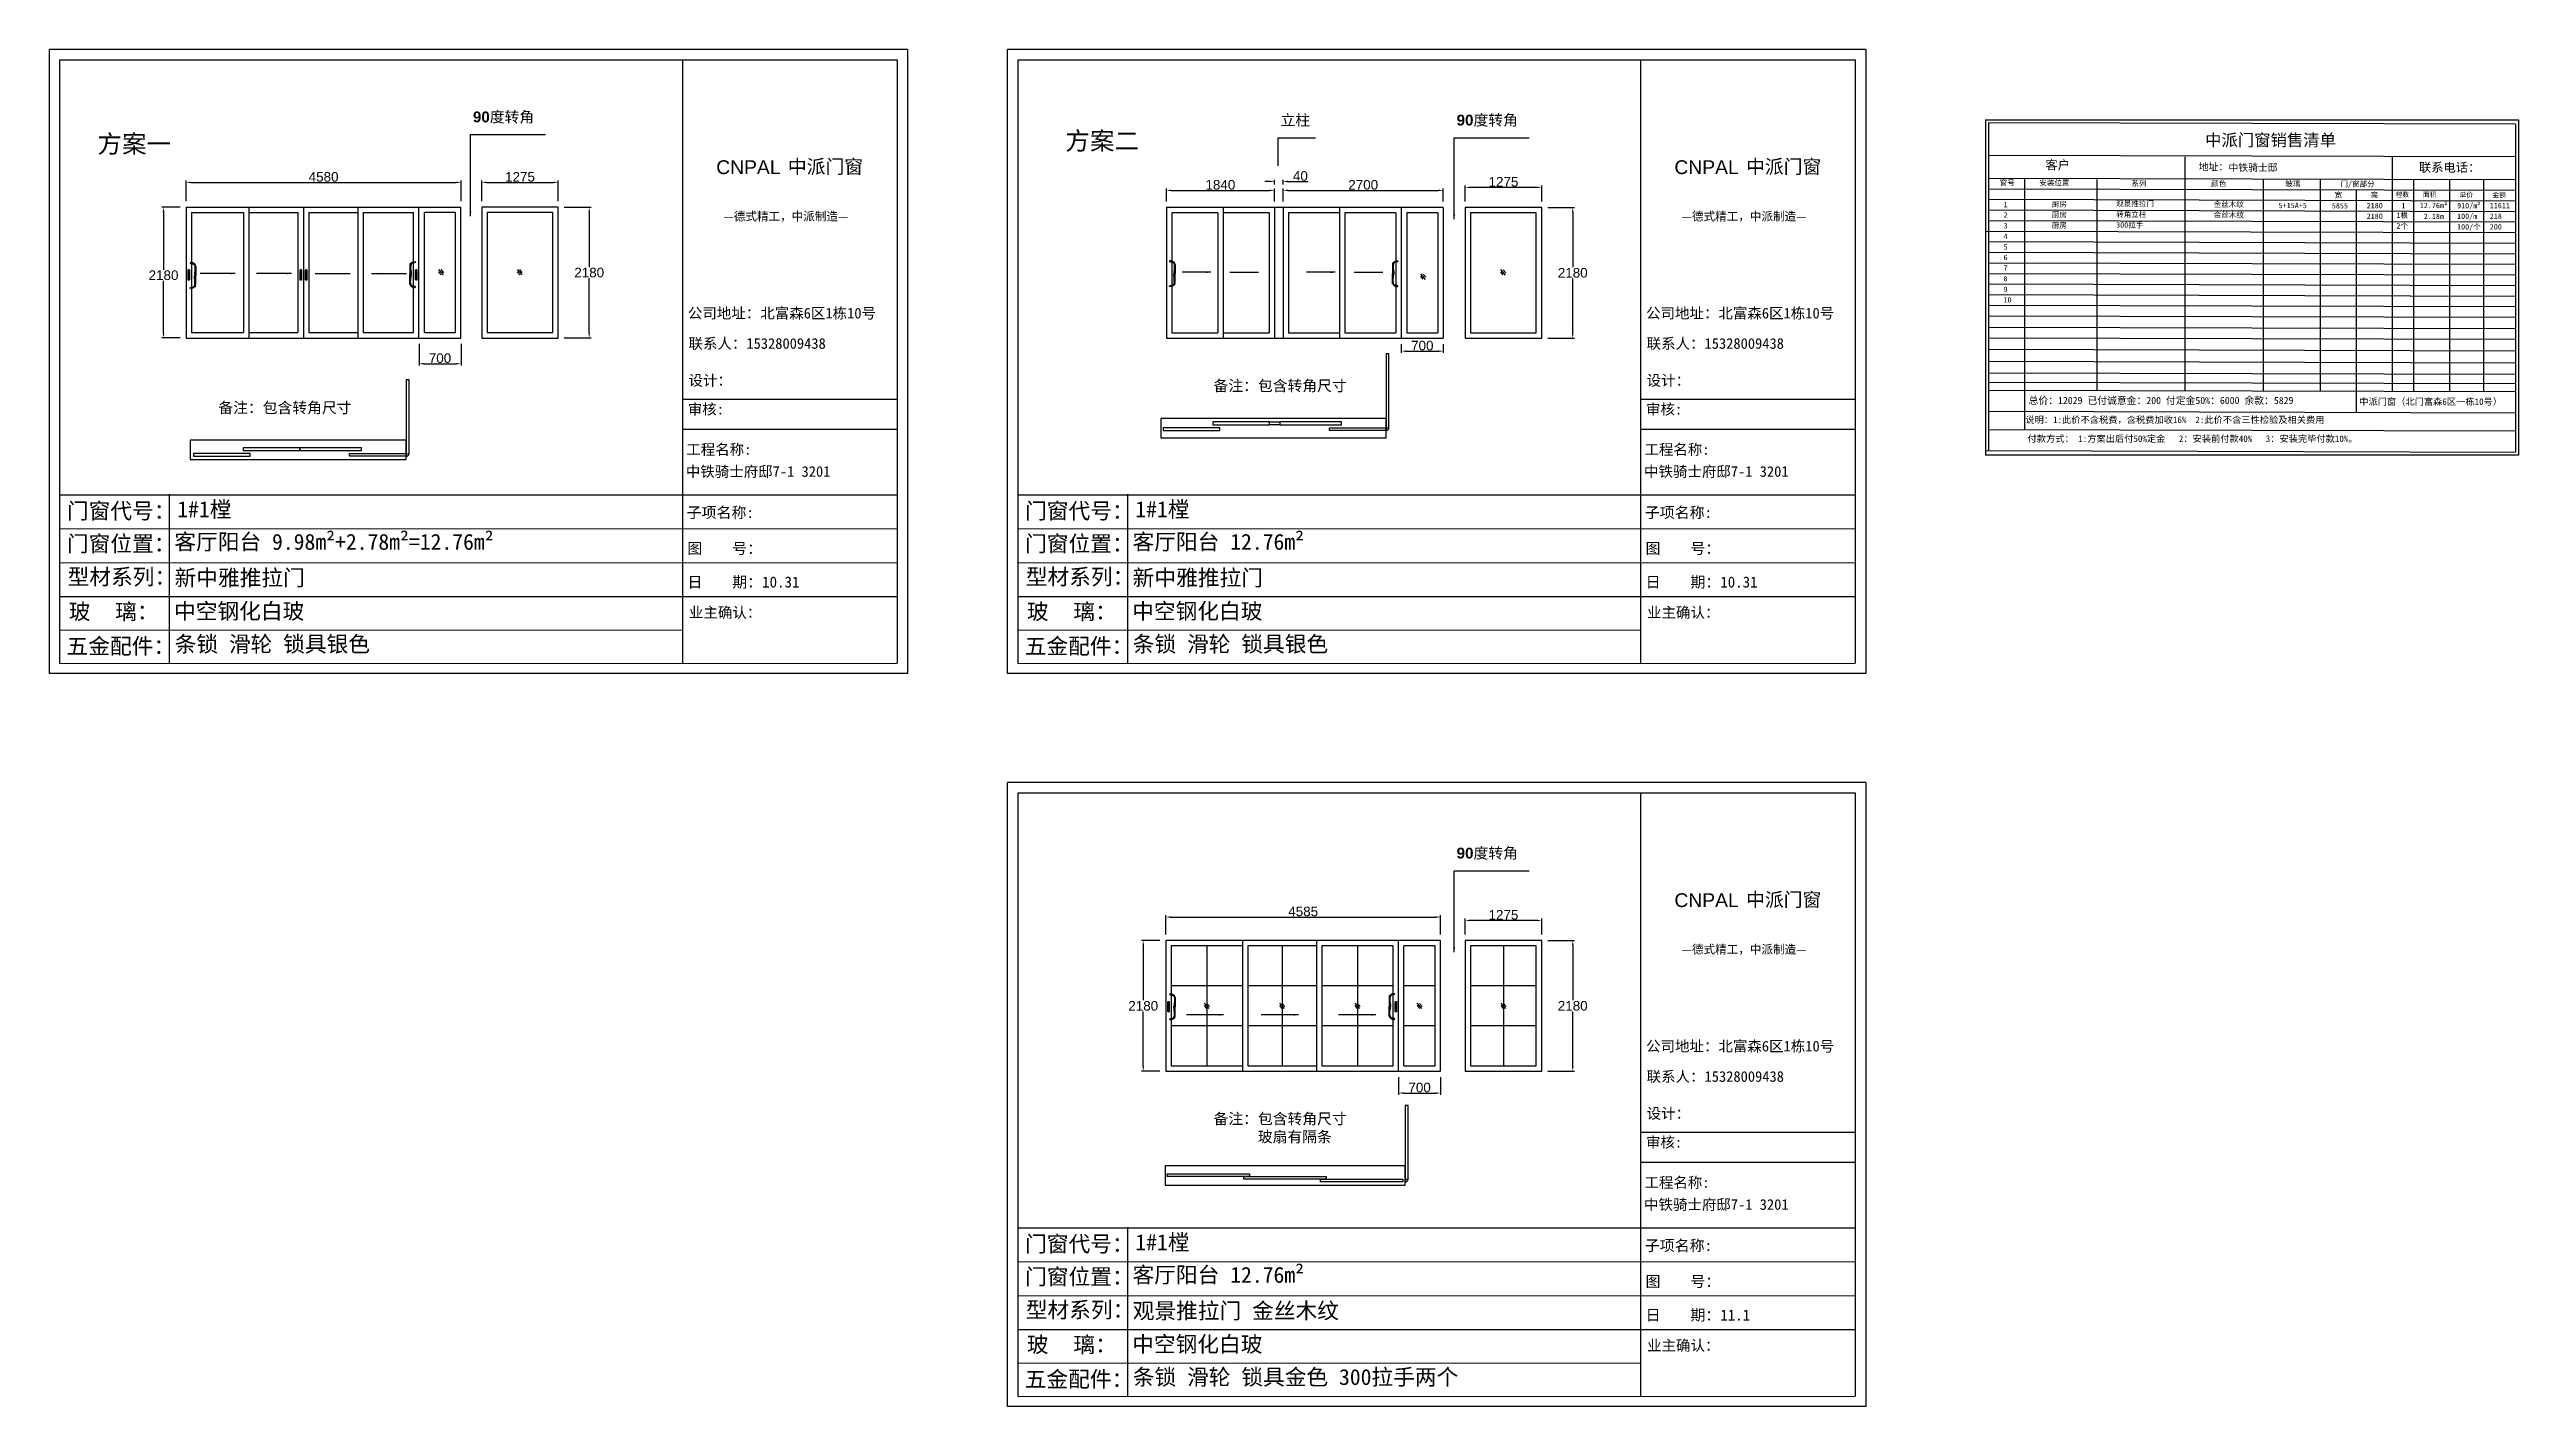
# Model space of a CAD drawing. Header units: inches. Extents: x -138455 to 599497, y -747149 to 13167.
# Drawn here: x 372475 to 413627, y -445157 to -422532 of the extents above; entities that cross this region are included whole.
import ezdxf

# ---------------------------------------------------------------- set-up
doc = ezdxf.new("R2010")
doc.units = ezdxf.units.IN
doc.header["$MEASUREMENT"] = 0
doc.header["$PDMODE"] = 35
doc.header["$PDSIZE"] = -3
doc.layers.add('0 @ 1', color=7, linetype='Continuous')
doc.styles.add('Annotative', font='arialbd.ttf')
doc.styles.add('MtXpl_', font='')
doc.styles.get("Standard").update_dxf_attribs({"font": 'arial.ttf'})
doc.styles.get('MtXpl_').set_extended_font_data('SimSun')
doc.dimstyles.get("Standard").update_dxf_attribs({"dimtxt": 80, "dimasz": 70, "dimexe": 40, "dimexo": 80, "dimgap": 0, "dimtad": 1, "dimtih": 1, "dimtoh": 1, "dimdec": 0, "dimzin": 0, "dimdsep": 46, "dimtxsty": 'Standard', "dimcen": 0.09, "dimadec": 0, "dimazin": 0, "dimtfac": 1, "dimtdec": 0, "dimtofl": 0, "dimtmove": 0, "dimatfit": 3, "dimfxl": 0, "dimtolj": 1, "dimtzin": 0, "dimarcsym": 0})

msp = doc.modelspace()

# ---------------------------------------------------------------- texts
for p in [(383589.1, -424610.8), (399557.7, -424610.8), (399557.7, -436829.9)]:
    msp.add_text('CNPAL', height=229.91).set_placement(p)
at = {"style": 'MtXpl_'}
for s, height, p in [('中派门窗', 229.91, (384782.8, -424601.3)), ('中派门窗', 229.91, (400751.4, -424601.3)), ('—德式精工，中派制造—', 141.486, (383709.3, -425385.9)), ('—德式精工，中派制造—', 141.486, (399677.9, -425385.9)), ('公司地址：北富森6区1栋10号', 176.858, (383116.5, -427017.4)), ('公司地址：北富森6区1栋10号', 176.858, (399085.1, -427017.4)), ('联系人：15328009438', 176.858, (383126.1, -427522.9)), ('联系人：15328009438', 176.858, (399094.7, -427522.9)), ('设计：', 176.86, (383126.4, -428138.8)), ('设计：', 176.86, (399095, -428138.8)), ('审核:', 176.86, (383115.1, -428618.3)), ('审核:', 176.86, (399083.7, -428618.3)), ('工程名称:', 176.86, (383089.2, -429289.6)), ('工程名称:', 176.86, (399057.8, -429289.6)), ('中铁骑士府邸7-1 3201', 176.858, (383081.9, -429656.7)), ('中铁骑士府邸7-1 3201', 176.858, (399050.5, -429656.7)), ('子项名称:', 182.76, (383094.9, -430343.3)), ('子项名称:', 182.76, (399063.5, -430343.3)), ('图    号：', 182.76, (383108, -430942.7)), ('图    号：', 182.76, (399076.6, -430942.7)), ('日    期：10.31', 182.755, (383108.6, -431502.6)), ('日    期：10.31', 182.755, (399077.2, -431502.6)), ('业主确认：', 176.86, (383133.2, -432006.7)), ('业主确认：', 176.86, (399101.8, -432006.7)), ('中派门窗', 229.91, (400751.4, -436820.5)), ('—德式精工，中派制造—', 141.486, (399677.9, -437605)), ('公司地址：北富森6区1栋10号', 176.858, (399085.1, -439236.5)), ('联系人：15328009438', 176.858, (399094.7, -439742.1)), ('设计：', 176.86, (399095, -440357.9)), ('审核:', 176.86, (399083.7, -440837.4)), ('工程名称:', 176.86, (399057.8, -441508.7)), ('中铁骑士府邸7-1 3201', 176.858, (399050.5, -441875.9)), ('子项名称:', 182.76, (399063.5, -442562.5)), ('图    号：', 182.76, (399076.6, -443161.9)), ('日    期：11.1', 182.755, (399077.2, -443721.7)), ('业主确认：', 176.86, (399101.8, -444225.8))]:
    msp.add_text(s, height=height, dxfattribs=at).set_placement(p)
at = {"layer": '0 @ 1', "style": 'Annotative'}
for s, height, p in [('中铁骑士邸', 120, (408791, -424562.9)), ('门窗代号：', 265.29, (372767.8, -430357.5)), ('门窗代号：', 265.29, (388736.4, -430357.5)), ('门窗位置：', 265.29, (372767.8, -430904)), ('门窗位置：', 265.29, (388736.4, -430904)), ('型材系列：', 265.29, (372778.9, -431456.1)), ('型材系列：', 265.29, (388747.5, -431456.1)), ('玻    璃：', 265.29, (372797.5, -432035)), ('玻    璃：', 265.29, (388766.1, -432035)), ('五金配件：', 265.29, (372761.2, -432611.7)), ('五金配件：', 265.29, (388729.8, -432611.7)), ('门窗代号：', 265.29, (388736.4, -442576.6)), ('门窗位置：', 265.29, (388736.4, -443123.1)), ('型材系列：', 265.29, (388747.5, -443675.2)), ('玻    璃：', 265.29, (388766.1, -444254.1)), ('五金配件：', 265.29, (388729.8, -444830.9))]:
    msp.add_text(s, height=height, dxfattribs=at).set_placement(p)
at = {"layer": '0 @ 1', "attachment_point": 1, "style": 'Annotative'}
for s, width, heights, insert, char_height in [('90{\\fSimSun|b1|i0|c134|p2;度转角}', 1730.016, [0], (379533.4, -423567.8), 180.693), ('{\\fSimSun|b1|i0|c134|p2;方案二}', 4396.385, [0], (389407.4, -423906.9), 300), ('{\\fSimSun|b1|i0|c134|p2;立柱}', 1730.016, [0], (392993, -423620.4), 180.693), ('90{\\fSimSun|b1|i0|c134|p2;度转角}', 1730.016, [0], (395928.2, -423620.4), 180.693), ('{\\fSimSun|b1|i0|c134|p2;方案一}', 4396.385, [0], (373276.3, -423957.1), 300), ('{\\fSimSun|b1|i0|c134|p2;中派门窗销售清单}', 2802.276, [0], (408401.3, -423943.6), 200), ('{\\fSimSun|b1|i0|c134|p2;客户}', 485.592, [0], (405741.5, -424383.7), 150), ('{\\fSimSun|b1|i0|c134|p2;地址：}', 3483.473, [0], (408296.1, -424430.4), 120), ('{\\fSimSun|b1|i0|c134|p2;联系电话：}', 1409.924, [0], (411965.6, -424423.7), 150), ('{\\fSimSun|b1|i0|c134|p2;窗号}', 485.592, [0], (404978.8, -424710.2), 90), ('{\\fSimSun|b1|i0|c134|p2;1}', 485.592, [0], (405043.2, -425072.5), 90), ('{\\fSimSun|b1|i0|c134|p2;安装位置}', 706.927, [0], (405638.6, -424709.6), 90), ('{\\fSimSun|b1|i0|c134|p2;厨房}', 1226.654, [0], (405845.9, -425067.8), 90), ('{\\fSimSun|b1|i0|c134|p2;观景推拉门}', 1528.495, [129], (406919.3, -425061.1), 90), ('{\\fSimSun|b1|i0|c134|p2;系列}', 485.592, [0], (407173.7, -424722.8), 90), ('{\\fSimSun|b1|i0|c134|p2;颜色}', 485.592, [0], (408502.7, -424723.8), 90), ('{\\fSimSun|b1|i0|c134|p2;金丝木纹}', 1460.301, [0], (408545.5, -425070.8), 90), ('{\\fSimSun|b1|i0|c134|p2;5+15A+5 }', 1460.301, [0], (409627.1, -425088.9), 90), ('{\\fSimSun|b1|i0|c134|p2;玻璃}', 485.592, [0], (409740.2, -424727.4), 90), ('{\\fSimSun|b1|i0|c134|p2;5855}', 1460.301, [0], (410514.5, -425093.5), 90), ('{\\fSimSun|b1|i0|c134|p2;宽 }', 603.897, [0], (410558.6, -424912.3), 90), ('{\\fSimSun|b1|i0|c134|p2;门/窗部分}', 603.897, [0], (410657.4, -424730.2), 90), ('{\\fSimSun|b1|i0|c134|p2;2180}', 1460.301, [0], (411094.6, -425091), 90), ('{\\fSimSun|b1|i0|c134|p2;高 }', 603.897, [0], (411158.6, -424912.3), 90), ('{\\fSimSun|b1|i0|c134|p2;樘数}', 603.897, [0], (411577.4, -424912.5), 80), ('{\\fSimSun|b1|i0|c134|p2;1}', 102.542, [0], (411673.3, -425089.7), 90), ('{\\fSimSun|b1|i0|c134|p2;12.76m²}', 1460.301, [0], (411979.7, -425088.7), 90), ('{\\fSimSun|b1|i0|c134|p2;面积}', 603.897, [0], (412031.8, -424912.5), 80), ('{\\fSimSun|b1|i0|c134|p2;910/m²}', 1460.301, [0], (412601.2, -425091.6), 90), ('{\\fSimSun|b1|i0|c134|p2;单价}', 603.897, [0], (412642.8, -424916.2), 80), ('{\\fSimSun|b1|i0|c134|p2;11611}', 1460.301, [0], (413146.5, -425090.8), 90), ('{\\fSimSun|b1|i0|c134|p2;金额}', 603.897, [0], (413189.8, -424917.6), 80), ('{\\fSimSun|b1|i0|c134|p2;3}', 485.592, [0], (405043.2, -425425.4), 90), ('{\\fSimSun|b1|i0|c134|p2;2}', 485.592, [0], (405043.2, -425248.9), 90), ('{\\fSimSun|b1|i0|c134|p2;厨房}', 1226.654, [0], (405844.9, -425420.7), 90), ('{\\fSimSun|b1|i0|c134|p2;厨房}', 1226.654, [0], (405845.4, -425244.2), 90), ('{\\fSimSun|b1|i0|c134|p2;300拉手}', 1528.495, [129], (406919.3, -425414.1), 90), ('{\\fSimSun|b1|i0|c134|p2;转角立柱}', 1528.495, [129], (406919.3, -425237.6), 90), ('{\\fSimSun|b1|i0|c134|p2;金丝木纹}', 1460.301, [0], (408545.5, -425247.3), 90), ('{\\fSimSun|b1|i0|c134|p2;2180}', 1460.301, [0], (411094.6, -425267.4), 90), ('{\\fSimSun|b1|i0|c134|p2;2个}', 501.555, [0], (411591.1, -425429.1), 90), ('{\\fSimSun|b1|i0|c134|p2;1根}', 501.555, [0], (411591.1, -425252.6), 90), ('{\\fSimSun|b1|i0|c134|p2;2.18m}', 1460.301, [0], (412045.7, -425270.2), 90), ('{\\fSimSun|b1|i0|c134|p2;100/个}', 1460.301, [0], (412600.2, -425444.5), 90), ('{\\fSimSun|b1|i0|c134|p2;100/m}', 1460.301, [0], (412600.7, -425268), 90), ('{\\fSimSun|b1|i0|c134|p2;200}', 1460.301, [0], (413145.5, -425443.7), 90), ('{\\fSimSun|b1|i0|c134|p2;218}', 1460.301, [0], (413146, -425267.2), 90), ('{\\fSimSun|b1|i0|c134|p2;4}', 485.592, [0], (405043.2, -425601.9), 90), ('{\\fSimSun|b1|i0|c134|p2;5}', 485.592, [0], (405043.2, -425778.4), 90), ('{\\fSimSun|b1|i0|c134|p2;8}', 485.592, [0], (405042.6, -426307.8), 90), ('{\\fSimSun|b1|i0|c134|p2;6}', 485.592, [0], (405043.2, -425954.8), 90), ('{\\fSimSun|b1|i0|c134|p2;7}', 485.592, [0], (405043.2, -426131.3), 90), ('{\\fSimSun|b1|i0|c134|p2;9}', 485.592, [0], (405042.1, -426484.2), 90), ('{\\fSimSun|b1|i0|c134|p2;10}', 485.592, [0], (405043.2, -426660.7), 90), ('{\\fSimSun|b1|i0|c134|p2;备注：包含转角尺寸}', 2820.481, [0], (375291, -428414), 180.693), ('{\\fSimSun|b1|i0|c134|p2;备注：包含转角尺寸}', 2820.481, [0], (391877.1, -428048.2), 180.693), ('{\\fSimSun|b1|i0|c134|p2;总价：12029 已付诚意金：200 付定金50%：6000 余款：5829}', 4715.707, [0], (405459.6, -428324.8), 120), ('{\\fSimSun|b1|i0|c134|p2;中派门窗（北门富森6区一栋10号）}', 2734.804, [0], (410970.8, -428349), 110), ('{\\fSimSun|b1|i0|c134|p2;说明：1:此价不含税费，含税费加收16%  2:此价不含三性检验及相关费用}', 6113.097, [0], (405406.4, -428651.7), 110), ('{\\fSimSun|b1|i0|c134|p2;付款方式： 1:方案出后付50%定金   2：安装前付款40%   3：安装完毕付款10%。}', 7146.186, [0], (405443, -428966.8), 110), ('{\\fSimSun|b1|i0|c134|p2;1#1樘}', 4396.385, [0], (374604.7, -430065.1), 265.286), ('{\\fSimSun|b1|i0|c134|p2;1#1樘}', 4396.385, [0], (390573.4, -430065.1), 265.286), ('{\\fSimSun|b1|i0|c134|p2;客厅阳台 9.98m²+2.78m²=12.76m²}', 5762.838, [0], (374557.5, -430608.1), 265.286), ('{\\fSimSun|b1|i0|c134|p2;客厅阳台 12.76m²}', 7554.543, [0], (390526.1, -430608.1), 265.286), ('{\\fSimSun|b1|i0|c134|p2;新中雅推拉门}', 9006.576, [0], (374560.7, -431206.9), 265.286), ('{\\fSimSun|b1|i0|c134|p2;新中雅推拉门}', 9006.576, [0], (390529.3, -431206.9), 265.286), ('{\\fSimSun|b1|i0|c134|p2;中空钢化白玻}', 7839.588, [0], (374552.3, -431763.3), 265.286), ('{\\fSimSun|b1|i0|c134|p2;中空钢化白玻}', 7839.588, [0], (390520.9, -431763.3), 265.286), ('{\\fSimSun|b1|i0|c134|p2;条锁 滑轮 锁具银色 }', 7563.173, [0], (374562.6, -432311.4), 265.286), ('{\\fSimSun|b1|i0|c134|p2;条锁 滑轮 锁具银色 }', 7563.173, [0], (390531.2, -432311.4), 265.286), ('90{\\fSimSun|b1|i0|c134|p2;度转角}', 1730.016, [0], (395928.2, -435839.5), 180.693), ('{\\fSimSun|b1|i0|c134|p2;备注：包含转角尺寸\\P      玻扇有隔条}', 2820.481, [0], (391877.1, -440267.3), 180.693), ('{\\fSimSun|b1|i0|c134|p2;1#1樘}', 4396.385, [0], (390573.4, -442284.2), 265.286), ('{\\fSimSun|b1|i0|c134|p2;客厅阳台 12.76m²}', 7554.543, [0], (390526.1, -442827.3), 265.286), ('{\\fSimSun|b1|i0|c134|p2;观景推拉门 金丝木纹}', 9006.576, [0], (390529.3, -443426), 265.286), ('{\\fSimSun|b1|i0|c134|p2;中空钢化白玻}', 7839.588, [0], (390520.9, -443982.4), 265.286), ('{\\fSimSun|b1|i0|c134|p2;条锁 滑轮 锁具金色 300拉手两个}', 7563.173, [0], (390531.2, -444530.6), 265.286)]:
    msp.add_mtext_dynamic_manual_height_columns(s, width=width, gutter_width=903.5, heights=heights, dxfattribs=dict(at, insert=insert, char_height=char_height))

# ---------------------------------------------------------------- blocks, each defined once
blk = doc.blocks.new('*D2126')
at = {"color": 0, "lineweight": -2, "transparency": 16777216}
for p, q in [((374755, -425063), (374755, -424720)), ((374835, -424750), (379255, -424750)), ((379335, -425063), (379335, -424720))]:
    blk.add_line(p, q, dxfattribs=at)
at = {"color": 0, "transparency": 16777216}
for points in [[(374835, -424736), (374835, -424763), (374755, -424750)], [(379255, -424736), (379255, -424763), (379335, -424750)]]:
    blk.add_solid(points, dxfattribs=at)
at = {"layer": 'Defpoints', "color": 0, "transparency": 16777216}
for p in [(379335, -424750), (374755, -425163), (379335, -425163)]:
    blk.add_point(p, dxfattribs=at)
at = {"color": 0, "transparency": 16777216, "insert": (377045, -424658), "char_height": 160, "attachment_point": 5}
blk.add_mtext('\\A1;4580', dxfattribs=at)
blk = doc.blocks.new('*D2127')
at = {"color": 0, "lineweight": -2, "transparency": 16777216}
for p, q in [((374655, -425163), (374347, -425163)), ((374377, -425243), (374377, -426206)), ((374377, -427263), (374377, -426389)), ((374655, -427343), (374347, -427343))]:
    blk.add_line(p, q, dxfattribs=at)
at = {"color": 0, "transparency": 16777216}
for points in [[(374364, -425243), (374391, -425243), (374377, -425163)], [(374364, -427263), (374391, -427263), (374377, -427343)]]:
    blk.add_solid(points, dxfattribs=at)
at = {"layer": 'Defpoints', "color": 0, "transparency": 16777216}
for p in [(374755, -425163), (374377, -427343), (374755, -427343)]:
    blk.add_point(p, dxfattribs=at)
at = {"color": 0, "transparency": 16777216, "insert": (374377, -426298), "char_height": 160, "attachment_point": 5}
blk.add_mtext('\\A1;2180', dxfattribs=at)
blk = doc.blocks.new('*D2128')
at = {"color": 0, "lineweight": -2, "transparency": 16777216}
for p, q in [((378635, -427443), (378635, -427802)), ((379335, -427443), (379335, -427802)), ((378715, -427772), (379255, -427772))]:
    blk.add_line(p, q, dxfattribs=at)
at = {"color": 0, "transparency": 16777216}
for points in [[(378715, -427759), (378715, -427785), (378635, -427772)], [(379255, -427759), (379255, -427785), (379335, -427772)]]:
    blk.add_solid(points, dxfattribs=at)
at = {"layer": 'Defpoints', "color": 0, "transparency": 16777216}
for p in [(378635, -427343), (379335, -427343), (379335, -427772)]:
    blk.add_point(p, dxfattribs=at)
at = {"color": 0, "transparency": 16777216, "insert": (378985, -427680), "char_height": 160, "attachment_point": 5}
blk.add_mtext('\\A1;700', dxfattribs=at)
blk = doc.blocks.new('123as')
at = {"color": 0}
for p, q in [((90189, 51387), (90252, 51462)), ((90194, 51330), (90312, 51470)), ((90251, 51335), (90314, 51410))]:
    blk.add_line(p, q, dxfattribs=at)
blk = doc.blocks.new('*D2131')
at = {"color": 0, "lineweight": -2, "transparency": 16777216}
for p, q in [((381055, -425163), (381502, -425163)), ((381472, -425243), (381472, -426162)), ((381472, -427263), (381472, -426345)), ((381055, -427343), (381502, -427343))]:
    blk.add_line(p, q, dxfattribs=at)
at = {"color": 0, "transparency": 16777216}
for points in [[(381459, -425243), (381485, -425243), (381472, -425163)], [(381459, -427263), (381485, -427263), (381472, -427343)]]:
    blk.add_solid(points, dxfattribs=at)
at = {"layer": 'Defpoints', "color": 0, "transparency": 16777216}
for p in [(380955, -425163), (380955, -427343), (381472, -427343)]:
    blk.add_point(p, dxfattribs=at)
at = {"color": 0, "transparency": 16777216, "insert": (381472, -426253), "char_height": 160, "attachment_point": 5}
blk.add_mtext('\\A1;2180', dxfattribs=at)
blk = doc.blocks.new('*D2132')
at = {"color": 0, "lineweight": -2, "transparency": 16777216}
for p, q in [((379680, -425063), (379680, -424720)), ((379760, -424750), (380875, -424750)), ((380955, -425063), (380955, -424720))]:
    blk.add_line(p, q, dxfattribs=at)
at = {"color": 0, "transparency": 16777216}
for points in [[(379760, -424736), (379760, -424763), (379680, -424750)], [(380875, -424736), (380875, -424763), (380955, -424750)]]:
    blk.add_solid(points, dxfattribs=at)
at = {"layer": 'Defpoints', "color": 0, "transparency": 16777216}
for p in [(380955, -424750), (379680, -425163), (380955, -425163)]:
    blk.add_point(p, dxfattribs=at)
at = {"color": 0, "transparency": 16777216, "insert": (380318, -424658), "char_height": 160, "attachment_point": 5}
blk.add_mtext('\\A1;1275', dxfattribs=at)
blk = doc.blocks.new('123hhh')
for centre, radius, start, end in [((280706, -83231), 10, 16.4502, 30.1514), ((280724, -83285), 15, 176.7622, 183.2378), ((280706, -83339), 10, 329.8486, 343.5498)]:
    blk.add_arc(centre, radius, start, end)
for points, knots in [([(280692, -83211), (280689, -83211), (280685, -83210), (280685, -83215), (280690, -83217), (280696, -83217), (280704, -83219), (280711, -83226), (280713, -83239), (280712, -83254), (280711, -83268), (280709, -83277), (280709, -83282), (280709, -83284)], [0, 0, 0, 0, 6.082763, 8.582763, 11.318747, 19.461781, 26.725965, 36.438119, 46.233865, 64.642794, 80.276332, 88.205882, 94.390611, 94.390611, 94.390611, 94.390611]), ([(280715, -83226), (280712, -83222), (280707, -83214), (280697, -83212), (280692, -83211)], [0.93741, 0.93741, 0.93741, 0.93741, 13.606526, 29.417915, 29.417915, 29.417915, 29.417915]), ([(280716, -83229), (280716, -83230), (280717, -83234), (280717, -83249), (280717, -83266), (280717, -83280), (280717, -83285)], [1.197256, 1.197256, 1.197256, 1.197256, 5.358743, 14.155697, 44.084834, 57.684594, 57.684594, 57.684594, 57.684594]), ([(280692, -83359), (280689, -83359), (280685, -83360), (280685, -83355), (280690, -83353), (280696, -83353), (280704, -83351), (280711, -83344), (280713, -83331), (280712, -83316), (280711, -83302), (280709, -83293), (280709, -83288), (280709, -83286)], [0, 0, 0, 0, 6.082763, 8.582763, 11.318747, 19.461781, 26.725965, 36.438119, 46.233865, 64.642794, 80.276332, 88.205882, 94.390611, 94.390611, 94.390611, 94.390611]), ([(280715, -83344), (280712, -83348), (280707, -83356), (280697, -83358), (280692, -83359)], [0.93741, 0.93741, 0.93741, 0.93741, 13.606526, 29.417915, 29.417915, 29.417915, 29.417915]), ([(280716, -83341), (280716, -83340), (280717, -83336), (280717, -83321), (280717, -83304), (280717, -83290), (280717, -83285)], [1.197256, 1.197256, 1.197256, 1.197256, 5.358743, 14.155697, 44.084834, 57.684594, 57.684594, 57.684594, 57.684594])]:
    blk.add_open_spline(points, degree=3, knots=knots)
blk = doc.blocks.new('*D2129')
at = {"color": 0, "lineweight": -2, "transparency": 16777216}
for p, q in [((391091, -425067), (391091, -424852)), ((391171, -424882), (392811, -424882)), ((392891, -425067), (392891, -424852))]:
    blk.add_line(p, q, dxfattribs=at)
at = {"color": 0, "transparency": 16777216}
for points in [[(391171, -424869), (391171, -424895), (391091, -424882)], [(392811, -424869), (392811, -424895), (392891, -424882)]]:
    blk.add_solid(points, dxfattribs=at)
at = {"layer": 'Defpoints', "color": 0, "transparency": 16777216}
for p in [(392891, -424882), (391091, -425167), (392891, -425167)]:
    blk.add_point(p, dxfattribs=at)
at = {"color": 0, "transparency": 16777216, "insert": (391991, -424790), "char_height": 160, "attachment_point": 5}
blk.add_mtext('\\A1;1840', dxfattribs=at)
blk = doc.blocks.new('*D2130')
at = {"color": 0, "lineweight": -2, "transparency": 16777216}
for p, q in [((393036, -425067), (393036, -424852)), ((393116, -424882), (395626, -424882)), ((395706, -425067), (395706, -424852))]:
    blk.add_line(p, q, dxfattribs=at)
at = {"color": 0, "transparency": 16777216}
for points in [[(393116, -424869), (393116, -424895), (393036, -424882)], [(395626, -424869), (395626, -424895), (395706, -424882)]]:
    blk.add_solid(points, dxfattribs=at)
at = {"layer": 'Defpoints', "color": 0, "transparency": 16777216}
for p in [(395706, -424882), (393036, -425167), (395706, -425167)]:
    blk.add_point(p, dxfattribs=at)
at = {"color": 0, "transparency": 16777216, "insert": (394371, -424790), "char_height": 160, "attachment_point": 5}
blk.add_mtext('\\A1;2700', dxfattribs=at)
blk = doc.blocks.new('*D2133')
at = {"color": 0, "lineweight": -2, "transparency": 16777216}
for p, q in [((397446, -425167), (397893, -425167)), ((397863, -425247), (397863, -426165)), ((397863, -427267), (397863, -426349)), ((397446, -427347), (397893, -427347))]:
    blk.add_line(p, q, dxfattribs=at)
at = {"color": 0, "transparency": 16777216}
for points in [[(397850, -425247), (397876, -425247), (397863, -425167)], [(397850, -427267), (397876, -427267), (397863, -427347)]]:
    blk.add_solid(points, dxfattribs=at)
at = {"layer": 'Defpoints', "color": 0, "transparency": 16777216}
for p in [(397346, -425167), (397346, -427347), (397863, -427347)]:
    blk.add_point(p, dxfattribs=at)
at = {"color": 0, "transparency": 16777216, "insert": (397863, -426257), "char_height": 160, "attachment_point": 5}
blk.add_mtext('\\A1;2180', dxfattribs=at)
blk = doc.blocks.new('*D2134')
at = {"color": 0, "lineweight": -2, "transparency": 16777216}
for p, q in [((396071, -425067), (396071, -424803)), ((397266, -424833), (396151, -424833)), ((397346, -425067), (397346, -424803))]:
    blk.add_line(p, q, dxfattribs=at)
at = {"color": 0, "transparency": 16777216}
for points in [[(396151, -424820), (396151, -424846), (396071, -424833)], [(397266, -424820), (397266, -424846), (397346, -424833)]]:
    blk.add_solid(points, dxfattribs=at)
at = {"layer": 'Defpoints', "color": 0, "transparency": 16777216}
for p in [(396071, -424833), (396071, -425167), (397346, -425167)]:
    blk.add_point(p, dxfattribs=at)
at = {"color": 0, "transparency": 16777216, "insert": (396709, -424741), "char_height": 160, "attachment_point": 5}
blk.add_mtext('\\A1;1275', dxfattribs=at)
blk = doc.blocks.new('*D2135')
at = {"color": 0, "lineweight": -2, "transparency": 16777216}
for p, q in [((395006, -427447), (395006, -427593)), ((395086, -427563), (395626, -427563)), ((395706, -427447), (395706, -427593))]:
    blk.add_line(p, q, dxfattribs=at)
at = {"color": 0, "transparency": 16777216}
for points in [[(395086, -427549), (395086, -427576), (395006, -427563)], [(395626, -427549), (395626, -427576), (395706, -427563)]]:
    blk.add_solid(points, dxfattribs=at)
at = {"layer": 'Defpoints', "color": 0, "transparency": 16777216}
for p in [(395006, -427347), (395706, -427347), (395706, -427563)]:
    blk.add_point(p, dxfattribs=at)
at = {"color": 0, "transparency": 16777216, "insert": (395356, -427471), "char_height": 160, "attachment_point": 5}
blk.add_mtext('\\A1;700', dxfattribs=at)
blk = doc.blocks.new('*D2136')
at = {"color": 0, "lineweight": -2, "transparency": 16777216}
for p, q in [((392811, -424735), (392731, -424735)), ((392891, -424782), (392891, -424705)), ((393036, -424782), (393036, -424705)), ((393116, -424735), (393451, -424735))]:
    blk.add_line(p, q, dxfattribs=at)
at = {"color": 0, "transparency": 16777216}
for points in [[(392811, -424721), (392811, -424748), (392891, -424735)], [(393116, -424721), (393116, -424748), (393036, -424735)]]:
    blk.add_solid(points, dxfattribs=at)
at = {"layer": 'Defpoints', "color": 0, "transparency": 16777216}
for p in [(392891, -424882), (393036, -424735), (393036, -424882)]:
    blk.add_point(p, dxfattribs=at)
at = {"color": 0, "transparency": 16777216, "insert": (393324, -424643), "char_height": 160, "attachment_point": 5}
blk.add_mtext('\\A1;40', dxfattribs=at)
blk = doc.blocks.new('*D2142')
at = {"color": 0, "lineweight": -2, "transparency": 16777216}
for p, q in [((397446, -437386), (397893, -437386)), ((397863, -437466), (397863, -438384)), ((397863, -439486), (397863, -438568)), ((397446, -439566), (397893, -439566))]:
    blk.add_line(p, q, dxfattribs=at)
at = {"color": 0, "transparency": 16777216}
for points in [[(397850, -437466), (397876, -437466), (397863, -437386)], [(397850, -439486), (397876, -439486), (397863, -439566)]]:
    blk.add_solid(points, dxfattribs=at)
at = {"layer": 'Defpoints', "color": 0, "transparency": 16777216}
for p in [(397346, -437386), (397346, -439566), (397863, -439566)]:
    blk.add_point(p, dxfattribs=at)
at = {"color": 0, "transparency": 16777216, "insert": (397863, -438476), "char_height": 160, "attachment_point": 5}
blk.add_mtext('\\A1;2180', dxfattribs=at)
blk = doc.blocks.new('*D2143')
at = {"color": 0, "lineweight": -2, "transparency": 16777216}
for p, q in [((396071, -437286), (396071, -437022)), ((397346, -437286), (397346, -437022)), ((397266, -437052), (396151, -437052))]:
    blk.add_line(p, q, dxfattribs=at)
at = {"color": 0, "transparency": 16777216}
for points in [[(396151, -437039), (396151, -437066), (396071, -437052)], [(397266, -437039), (397266, -437066), (397346, -437052)]]:
    blk.add_solid(points, dxfattribs=at)
at = {"layer": 'Defpoints', "color": 0, "transparency": 16777216}
for p in [(396071, -437052), (396071, -437386), (397346, -437386)]:
    blk.add_point(p, dxfattribs=at)
at = {"color": 0, "transparency": 16777216, "insert": (396709, -436960), "char_height": 160, "attachment_point": 5}
blk.add_mtext('\\A1;1275', dxfattribs=at)
blk = doc.blocks.new('*D2144')
at = {"color": 0, "lineweight": -2, "transparency": 16777216}
for p, q in [((391081, -437286), (391081, -436966)), ((391161, -436996), (395581, -436996)), ((395661, -437286), (395661, -436966))]:
    blk.add_line(p, q, dxfattribs=at)
at = {"color": 0, "transparency": 16777216}
for points in [[(391161, -436983), (391161, -437009), (391081, -436996)], [(395581, -436983), (395581, -437009), (395661, -436996)]]:
    blk.add_solid(points, dxfattribs=at)
at = {"layer": 'Defpoints', "color": 0, "transparency": 16777216}
for p in [(395661, -436996), (391081, -437386), (395661, -437386)]:
    blk.add_point(p, dxfattribs=at)
at = {"color": 0, "transparency": 16777216, "insert": (393371, -436904), "char_height": 160, "width": 483.71, "attachment_point": 5}
blk.add_mtext('\\A1;4585', dxfattribs=at)
blk = doc.blocks.new('*D2145')
at = {"color": 0, "lineweight": -2, "transparency": 16777216}
for p, q in [((390981, -437386), (390675, -437386)), ((390705, -437466), (390705, -438384)), ((390705, -439486), (390705, -438568)), ((390981, -439566), (390675, -439566))]:
    blk.add_line(p, q, dxfattribs=at)
at = {"color": 0, "transparency": 16777216}
for points in [[(390692, -437466), (390718, -437466), (390705, -437386)], [(390692, -439486), (390718, -439486), (390705, -439566)]]:
    blk.add_solid(points, dxfattribs=at)
at = {"layer": 'Defpoints', "color": 0, "transparency": 16777216}
for p in [(391081, -437386), (390705, -439566), (391081, -439566)]:
    blk.add_point(p, dxfattribs=at)
at = {"color": 0, "transparency": 16777216, "insert": (390705, -438476), "char_height": 160, "attachment_point": 5}
blk.add_mtext('\\A1;2180', dxfattribs=at)
blk = doc.blocks.new('*D2146')
at = {"color": 0, "lineweight": -2, "transparency": 16777216}
for p, q in [((394961, -439666), (394961, -439960)), ((395661, -439666), (395661, -439960)), ((395041, -439930), (395581, -439930))]:
    blk.add_line(p, q, dxfattribs=at)
at = {"color": 0, "transparency": 16777216}
for points in [[(395041, -439917), (395041, -439943), (394961, -439930)], [(395581, -439917), (395581, -439943), (395661, -439930)]]:
    blk.add_solid(points, dxfattribs=at)
at = {"layer": 'Defpoints', "color": 0, "transparency": 16777216}
for p in [(394961, -439566), (395661, -439566), (395661, -439930)]:
    blk.add_point(p, dxfattribs=at)
at = {"color": 0, "transparency": 16777216, "insert": (395311, -439838), "char_height": 160, "attachment_point": 5}
blk.add_mtext('\\A1;700', dxfattribs=at)

# ---------------------------------------------------------------- dimensions: what is measured, and where the dimension line sits
for base, p1, p2, picture, middle in [((379334.8, -424749.7), (374754.8, -425163.3), (379334.8, -425163.3), '*D2126', (377044.8, -424658)), ((380955.2, -424749.7), (379680.2, -425163.3), (380955.2, -425163.3), '*D2132', (380317.7, -424658)), ((396071.2, -424833), (397346.2, -425166.9), (396071.2, -425166.9), '*D2134', (396708.7, -424741.4)), ((379334.8, -427772), (378634.8, -427343.3), (379334.8, -427343.3), '*D2128', (378984.8, -427680.3)), ((395706.1, -427562.7), (395006.1, -427346.9), (395706.1, -427346.9), '*D2135', (395356.1, -427471)), ((396071.2, -437052.2), (397346.2, -437386.1), (396071.2, -437386.1), '*D2143', (396708.7, -436960.5)), ((395660.9, -439930.1), (394960.9, -439566.1), (395660.9, -439566.1), '*D2146', (395310.9, -439838.4))]:
    dim = msp.add_linear_dim(base=base, p1=p1, p2=p2, dimstyle='Standard', override={"dimtxt": 160, "dimasz": 80, "dimexe": 30, "dimexo": 100, "dimgap": 10, "dimfxl": 100})
    dim.commit()
    dim.dimension.update_dxf_attribs({"geometry": picture, "text_midpoint": middle})
for base, p1, p2, text, picture, middle in [((392891.1, -424882), (391091.1, -425166.9), (392891.1, -425166.9), '1840', '*D2129', (391991.1, -424790.3)), ((393036.1, -424734.5), (392891.1, -424882), (393036.1, -424882), '40', '*D2136', (393323.7, -424642.8)), ((395706.1, -424882), (393036.1, -425166.9), (395706.1, -425166.9), '2700', '*D2130', (394371.1, -424790.3)), ((395660.9, -436996.1), (391080.9, -437386.1), (395660.9, -437386.1), '4585', '*D2144', (393370.9, -436904.4))]:
    dim = msp.add_linear_dim(base=base, p1=p1, p2=p2, text=text, dimstyle='Standard', override={"dimtxt": 160, "dimasz": 80, "dimexe": 30, "dimexo": 100, "dimgap": 10, "dimfxl": 100})
    dim.commit()
    dim.dimension.update_dxf_attribs({"geometry": picture, "text_midpoint": middle})
dim = msp.add_linear_dim(base=(374377.3, -427343.3), p1=(374754.8, -425163.3), p2=(374754.8, -427343.3), angle=90, dimstyle='Standard', override={"dimtxt": 160, "dimasz": 80, "dimexe": 30, "dimexo": 100, "dimgap": 10, "dimfxl": 100})
dim.commit()
dim.dimension.update_dxf_attribs({"geometry": '*D2127', "text_midpoint": (374377.3, -426297.5), "dimtype": 160})
for base, p1, p2, picture, middle in [((381472.1, -427343.3), (380955.2, -425163.3), (380955.2, -427343.3), '*D2131', (381472.1, -426253.3)), ((397863, -427346.9), (397346.2, -425166.9), (397346.2, -427346.9), '*D2133', (397863, -426256.9)), ((390705.1, -439566.1), (391080.9, -437386.1), (391080.9, -439566.1), '*D2145', (390705.1, -438476.1)), ((397863, -439566.1), (397346.2, -437386.1), (397346.2, -439566.1), '*D2142', (397863, -438476.1))]:
    dim = msp.add_linear_dim(base=base, p1=p1, p2=p2, angle=90, dimstyle='Standard', override={"dimtxt": 160, "dimasz": 80, "dimexe": 30, "dimexo": 100, "dimgap": 10, "dimfxl": 100})
    dim.commit()
    dim.dimension.update_dxf_attribs({"geometry": picture, "text_midpoint": middle})

# ---------------------------------------------------------------- linework, layer by layer
for p, q in [((386778.7, -422532), (372474.9, -422532)), ((372474.9, -432937.7), (372474.9, -422532)), ((386778.7, -422532), (386778.7, -432937.7)), ((402747.3, -422532), (388443.5, -422532)), ((388443.5, -432937.7), (388443.5, -422532)), ((402747.3, -422532), (402747.3, -432937.7)), ((372651.8, -422708.2), (386602.4, -422708.2)), ((372651.8, -432770.9), (372651.8, -422708.2)), ((383024.4, -422708.2), (383024.4, -432761.6)), ((386602.4, -422708.2), (386602.4, -432761)), ((388620.4, -422708.2), (402571, -422708.2)), ((388620.4, -432770.9), (388620.4, -422708.2)), ((398993, -422708.2), (398993, -432761.6)), ((402571, -422708.2), (402571, -432761)), ((404740.1, -423704.2), (404740.1, -429294.8)), ((404740.1, -423704.2), (413627.1, -423704.2)), ((413577.1, -423779.4), (404790.1, -423754.2)), ((404790.1, -423754.2), (404790.1, -429219.6)), ((413577.1, -423779.4), (413577.1, -429244.8)), ((413627.1, -423704.2), (413627.1, -429294.8)), ((413577.1, -424325.7), (404790.1, -424300.6)), ((404790.1, -424677.6), (413577.1, -424702.7)), ((405390.1, -424677.6), (405390.1, -426265.8)), ((408061.8, -424325.7), (408061.8, -427012.6)), ((411522.1, -424325.7), (411522.1, -428236.2)), ((404790.1, -424854.1), (413577.1, -424879.2)), ((404790.1, -425030.5), (413577.1, -425055.7)), ((406600.1, -424702.7), (406600.1, -428216)), ((409370.5, -424702.7), (409370.5, -428223.6)), ((410322.1, -424702.7), (410322.1, -428226.5)), ((410922.1, -424879.2), (410922.1, -428236.2)), ((411873.1, -424702.7), (411873.1, -428236.2)), ((412473.1, -424702.7), (412473.1, -426291)), ((413042.4, -424702.7), (413042.4, -428236.2)), ((374754.8, -425163.3), (374754.8, -427343.3)), ((374754.8, -425163.3), (379334.8, -425163.3)), ((374844.8, -425253.3), (375711, -425253.3)), ((374844.8, -425253.3), (374844.8, -427253.3)), ((375711, -425253.3), (375711, -427253.3)), ((375801, -425163.3), (375801, -427343.3)), ((375801, -425253.3), (376617.3, -425253.3)), ((376617.3, -425253.3), (376617.3, -427253.3)), ((376707.3, -425163.3), (376707.3, -427343.3)), ((376797.3, -425253.3), (376797.3, -427253.3)), ((376797.3, -425253.3), (377613.5, -425253.3)), ((377613.5, -425163.3), (377613.5, -427343.3)), ((377703.5, -425253.3), (377703.5, -427253.3)), ((377703.5, -425253.3), (378544.8, -425253.3)), ((378544.8, -427253.3), (378544.8, -425253.3)), ((378634.8, -427343.3), (378634.8, -425163.3)), ((379244.8, -425253.3), (378724.8, -425253.3)), ((378724.8, -427253.3), (378724.8, -425253.3)), ((379244.8, -427253.3), (379244.8, -425253.3)), ((379334.8, -427343.3), (379334.8, -425163.3)), ((395706.1, -425166.9), (391091.1, -425166.9)), ((391091.1, -425166.9), (391091.1, -427346.9)), ((391181.1, -425256.9), (391181.1, -427256.9)), ((391946.1, -425256.9), (391181.1, -425256.9)), ((391946.1, -425256.9), (391946.1, -427256.9)), ((392036.1, -425166.9), (392036.1, -427346.9)), ((392801.1, -425256.9), (392036.1, -425256.9)), ((392801.1, -425256.9), (392801.1, -427256.9)), ((392891.1, -425166.9), (392891.1, -427346.9)), ((393036.1, -425166.9), (393036.1, -427346.9)), ((393126.1, -425256.9), (393126.1, -427256.9)), ((393976.1, -425256.9), (393126.1, -425256.9)), ((393976.1, -425166.9), (393976.1, -427346.9)), ((394916.1, -425256.9), (394066.1, -425256.9)), ((394066.1, -425256.9), (394066.1, -427256.9)), ((394916.1, -425256.9), (394916.1, -427256.9)), ((395006.1, -425166.9), (395006.1, -427346.9)), ((395616.1, -425256.9), (395096.1, -425256.9)), ((395096.1, -425256.9), (395096.1, -427256.9)), ((395616.1, -425256.9), (395616.1, -427256.9)), ((395706.1, -425166.9), (395706.1, -427346.9)), ((404790.1, -425207), (413577.1, -425232.2)), ((404790.1, -425383.5), (413577.1, -425408.6)), ((404740.1, -425560), (413577.1, -425585.1)), ((404790.1, -425736.4), (413577.1, -425761.6)), ((404790.1, -425912.9), (413577.1, -425938)), ((404790.1, -426089.4), (413577.1, -426114.5)), ((404790.1, -426265.8), (413577.1, -426291)), ((405390.1, -426265.8), (405390.1, -428867.6)), ((412473.1, -426291), (412473.1, -428236.2)), ((404790.1, -426442.3), (413577.1, -426467.5)), ((404790.1, -426618.8), (413577.1, -426643.9)), ((404790.1, -426795.2), (413577.1, -426820.4)), ((404790.1, -426971.7), (413577.1, -426996.9)), ((408061.8, -427012.6), (408061.8, -428220.3)), ((374754.8, -427343.3), (379334.8, -427343.3)), ((374844.8, -427253.3), (375711, -427253.3)), ((375801, -427253.3), (376617.3, -427253.3)), ((376797.3, -427253.3), (377613.5, -427253.3)), ((377703.5, -427253.3), (378544.8, -427253.3)), ((378724.8, -427253.3), (379244.8, -427253.3)), ((391091.1, -427346.9), (395706.1, -427346.9)), ((391181.1, -427256.9), (391946.1, -427256.9)), ((392036.1, -427256.9), (392801.1, -427256.9)), ((393126.1, -427256.9), (393976.1, -427256.9)), ((394066.1, -427256.9), (394916.1, -427256.9)), ((395096.1, -427256.9), (395616.1, -427256.9)), ((404790.1, -427160.9), (413577.1, -427186.1)), ((404790.1, -427339.2), (413577.1, -427364.3)), ((404790.1, -427529.8), (413577.1, -427555)), ((404790.1, -427731.6), (413577.1, -427756.7)), ((404790.1, -427922.2), (413577.1, -427947.4)), ((383024.4, -428365.1), (386602.4, -428365.1)), ((398993, -428365.1), (402571, -428365.1)), ((404790.1, -428078.1), (413577.1, -428103.3)), ((404790.1, -428211.1), (413577.1, -428236.2)), ((410922.1, -428236.2), (410922.1, -428581.2)), ((404790.1, -428564), (413577.1, -428589.1)), ((383024.4, -428860.6), (386602.4, -428860.6)), ((394755.5, -428838.4), (394800.4, -428840.9)), ((398993, -428860.6), (402571, -428860.6)), ((404790.1, -428867.6), (413577.1, -428892.8)), ((378423.3, -429270.5), (378468.2, -429272.9)), ((404740.1, -429219.6), (413577.1, -429244.8)), ((413627.1, -429294.8), (404740.1, -429294.8)), ((372650, -429960.1), (386602.4, -429960.1)), ((374472.6, -429946.3), (374473.4, -432758.3)), ((388618.6, -429960.1), (402571, -429960.1)), ((390441.2, -429946.3), (390442, -432758.3)), ((372650.3, -430524.6), (386602.4, -430520.8)), ((388618.9, -430524.6), (402571, -430520.8)), ((372650.7, -431089.3), (386602.4, -431085.5)), ((388619.3, -431089.3), (402571, -431085.5)), ((372651.1, -431654.4), (386602.4, -431654.4)), ((388619.7, -431654.4), (402571, -431654.4)), ((372651.4, -432214.8), (383024.4, -432209.8)), ((388620, -432214.8), (398993, -432209.8)), ((372651.8, -432770.9), (386602.4, -432761)), ((388620.4, -432770.9), (402571, -432761)), ((386778.7, -432937.7), (372474.9, -432937.7)), ((402747.3, -432937.7), (388443.5, -432937.7)), ((402747.3, -434751.1), (388443.5, -434751.1)), ((388443.5, -445156.9), (388443.5, -434751.1)), ((388620.4, -434927.4), (402571, -434927.4)), ((388620.4, -444990), (388620.4, -434927.4)), ((398993, -434927.4), (398993, -444980.7)), ((402571, -434927.4), (402571, -444980.1)), ((402747.3, -434751.1), (402747.3, -445156.9)), ((395660.9, -437386.1), (391080.9, -437386.1)), ((391080.9, -437386.1), (391080.9, -439566.1)), ((392359.3, -437386.1), (392359.3, -439566.1)), ((393592.6, -437386.1), (393592.6, -439566.1)), ((394960.9, -439566.1), (394960.9, -437386.1)), ((395660.9, -439566.1), (395660.9, -437386.1)), ((391170.9, -437476.1), (391170.9, -439476.1)), ((392359.3, -437476.1), (391170.9, -437476.1)), ((391765.1, -437476.1), (391765.1, -439476.1)), ((392449.3, -437476.1), (392449.3, -439476.1)), ((393592.6, -437476.1), (392449.3, -437476.1)), ((393020.9, -437476.1), (393020.9, -439476.1)), ((394870.9, -437476.1), (393682.6, -437476.1)), ((393682.6, -437476.1), (393682.6, -439476.1)), ((394276.8, -437476.1), (394276.8, -439476.1)), ((394870.9, -439476.1), (394870.9, -437476.1)), ((395050.9, -439476.1), (395050.9, -437476.1)), ((395570.9, -437476.1), (395050.9, -437476.1)), ((395570.9, -439476.1), (395570.9, -437476.1)), ((397256.2, -437476.1), (396161.2, -437476.1)), ((396161.2, -437476.1), (396161.2, -439476.1)), ((396708.7, -437476.1), (396708.7, -439476.1)), ((397256.2, -439476.1), (397256.2, -437476.1)), ((392359.3, -438142.7), (391170.9, -438142.7)), ((393592.6, -438142.7), (392449.3, -438142.7)), ((394870.9, -438142.7), (393682.6, -438142.7)), ((395570.9, -438142.7), (395050.9, -438142.7)), ((397256.2, -438142.7), (396161.2, -438142.7)), ((392359.3, -438809.4), (391170.9, -438809.4)), ((393592.6, -438809.4), (392449.3, -438809.4)), ((394870.9, -438809.4), (393682.6, -438809.4)), ((395570.9, -438809.4), (395050.9, -438809.4)), ((397256.2, -438809.4), (396161.2, -438809.4)), ((391170.9, -439476.1), (392359.3, -439476.1)), ((392449.3, -439476.1), (393592.6, -439476.1)), ((393682.6, -439476.1), (394870.9, -439476.1)), ((395050.9, -439476.1), (395570.9, -439476.1)), ((396161.2, -439476.1), (397256.2, -439476.1)), ((391080.9, -439566.1), (395660.9, -439566.1)), ((398993, -440584.2), (402571, -440584.2)), ((398993, -441079.8), (402571, -441079.8)), ((395072.6, -441367.1), (395117.6, -441367.1)), ((388618.6, -442179.2), (402571, -442179.2)), ((390441.2, -442165.4), (390442, -444977.4)), ((388618.9, -442743.7), (402571, -442739.9)), ((388619.3, -443308.5), (402571, -443304.6)), ((388619.7, -443873.5), (402571, -443873.5)), ((388620, -444434), (398993, -444428.9)), ((402747.3, -445156.9), (388443.5, -445156.9)), ((388620.4, -444990), (402571, -444980.1))]:
    msp.add_line(p, q)
for points in [[(379680.2, -427343.3), (380955.2, -427343.3), (380955.2, -425163.3), (379680.2, -425163.3)], [(379770.2, -427253.3), (380865.2, -427253.3), (380865.2, -425253.3), (379770.2, -425253.3)], [(396071.2, -427346.9), (397346.2, -427346.9), (397346.2, -425166.9), (396071.2, -425166.9)], [(396161.2, -427256.9), (397256.2, -427256.9), (397256.2, -425256.9), (396161.2, -425256.9)], [(394755.5, -428685.1), (390996.3, -428685.1), (390996.3, -429007.4), (394755.5, -429007.4)], [(391865.5, -428788.5), (392810.5, -428788.5), (392810.5, -428743.5), (391865.5, -428743.5)], [(392810.5, -428743.5), (392981.3, -428743.5), (392981.3, -428788.8), (392810.5, -428788.8)], [(392981.3, -428788.5), (394011.3, -428788.5), (394011.3, -428743.5), (392981.3, -428743.5)], [(378423.3, -429045.2), (374822.7, -429045.2), (374822.7, -429367.5), (378423.3, -429367.5)], [(375704.1, -429220.5), (376649.1, -429220.5), (376649.1, -429175.5), (375704.1, -429175.5)], [(376649.1, -429220.5), (377679.1, -429220.5), (377679.1, -429175.5), (376649.1, -429175.5)], [(391036.3, -428883.4), (391981.3, -428883.4), (391981.3, -428838.4), (391036.3, -428838.4)], [(394755.5, -428883.4), (393810.5, -428883.4), (393810.5, -428838.4), (394755.5, -428838.4)], [(374874.9, -429315.5), (375819.9, -429315.5), (375819.9, -429270.5), (374874.9, -429270.5)], [(378423.3, -429315.5), (377478.3, -429315.5), (377478.3, -429270.5), (378423.3, -429270.5)], [(396071.2, -439566.1), (397346.2, -439566.1), (397346.2, -437386.1), (396071.2, -437386.1)], [(395072.6, -441141.9), (391068.3, -441141.9), (391068.3, -441464.2), (395072.6, -441464.2)], [(392473.3, -441322.1), (391104.9, -441322.1), (391104.9, -441277.1), (392473.3, -441277.1)], [(393751.6, -441367.1), (392383.3, -441367.1), (392383.3, -441322.1), (393751.6, -441322.1)], [(395029.9, -441412.1), (393661.6, -441412.1), (393661.6, -441367.1), (395029.9, -441367.1)]]:
    msp.add_lwpolyline(points, close=True)
at = {"color": 0}
for points in [[(374798.6, -426380.3), (374798.6, -426380.3, -0.4142136), (374787.2, -426368.9), (374787.2, -426214.4, -0.4142136), (374798.6, -426203.1), (374798.6, -426203.1, -0.4142136), (374810, -426214.4), (374810, -426368.9, -0.4142136)], [(374798.6, -426357.5), (374798.6, -426357.5, -0.4142136), (374792.9, -426351.8), (374792.9, -426231.5, -0.4142136), (374798.6, -426225.8), (374798.6, -426225.8, -0.4142136), (374804.3, -426231.5), (374804.3, -426351.8, -0.4142136)], [(376664.3, -426380.3), (376664.3, -426380.3, -0.4142136), (376652.9, -426368.9), (376652.9, -426214.4, -0.4142136), (376664.3, -426203.1), (376664.3, -426203.1, -0.4142136), (376675.6, -426214.4), (376675.6, -426368.9, -0.4142136)], [(376664.3, -426357.5), (376664.3, -426357.5, -0.4142136), (376658.6, -426351.8), (376658.6, -426231.5, -0.4142136), (376664.3, -426225.8), (376664.3, -426225.8, -0.4142136), (376669.9, -426231.5), (376669.9, -426351.8, -0.4142136)], [(376755, -426380.3), (376755, -426380.3, -0.4142136), (376743.6, -426368.9), (376743.6, -426214.4, -0.4142136), (376755, -426203.1), (376755, -426203.1, -0.4142136), (376766.4, -426214.4), (376766.4, -426368.9, -0.4142136)], [(376755, -426357.5), (376755, -426357.5, -0.4142136), (376749.3, -426351.8), (376749.3, -426231.5, -0.4142136), (376755, -426225.8), (376755, -426225.8, -0.4142136), (376760.7, -426231.5), (376760.7, -426351.8, -0.4142136)], [(378590, -426380.3), (378590, -426380.3, -0.4142136), (378578.7, -426368.9), (378578.7, -426214.4, -0.4142136), (378590, -426203.1), (378590, -426203.1, -0.4142136), (378601.4, -426214.4), (378601.4, -426368.9, -0.4142136)], [(378590, -426357.5), (378590, -426357.5, -0.4142136), (378584.4, -426351.8), (378584.4, -426231.5, -0.4142136), (378590, -426225.8), (378590, -426225.8, -0.4142136), (378595.7, -426231.5), (378595.7, -426351.8, -0.4142136)], [(391127, -438578.6), (391127, -438578.6, -0.4142136), (391115.6, -438567.2), (391115.6, -438412.7, -0.4142136), (391127, -438401.4), (391127, -438401.4, -0.4142136), (391138.4, -438412.7), (391138.4, -438567.2, -0.4142136)], [(391127, -438555.8), (391127, -438555.8, -0.4142136), (391121.3, -438550.1), (391121.3, -438429.8, -0.4142136), (391127, -438424.1), (391127, -438424.1, -0.4142136), (391132.7, -438429.8), (391132.7, -438550.1, -0.4142136)], [(394916.3, -438578.6), (394916.3, -438578.6, -0.4142136), (394904.9, -438567.2), (394904.9, -438412.7, -0.4142136), (394916.3, -438401.4), (394916.3, -438401.4, -0.4142136), (394927.7, -438412.7), (394927.7, -438567.2, -0.4142136)], [(394916.3, -438555.8), (394916.3, -438555.8, -0.4142136), (394910.6, -438550.1), (394910.6, -438429.8, -0.4142136), (394916.3, -438424.1), (394916.3, -438424.1, -0.4142136), (394922, -438429.8), (394922, -438550.1, -0.4142136)]]:
    msp.add_lwpolyline(points, format="xyb", close=True, dxfattribs=at)
for points in [[(394755.5, -428883.4), (394755.5, -428883.4, 0.4142136), (394800.5, -428838.4), (394800.5, -427608.4), (394755.5, -427608.4)], [(378423.3, -429315.5), (378423.3, -429315.5, 0.4142136), (378468.3, -429270.5), (378468.3, -428040.5), (378423.3, -428040.5)], [(395072.6, -441412.1), (395072.6, -441412.1, 0.4142136), (395117.6, -441367.1), (395117.6, -440137.1), (395072.6, -440137.1)]]:
    msp.add_lwpolyline(points, format="xyb", close=True)

# ---------------------------------------------------------------- block references
for name, p, xscale, yscale, zscale in [('123hhh', (-439806.2, -184584.5), 2.902285752774178, 2.902285752774178, 2.902285752774178), ('123hhh', (1193203.4, -184568.9), -2.902285752774178, 2.902285752774178, 2.902285752774178), ('123as', (439333.2, -460604), -0.6684526412304121, 0.6684526412304121, 0.6684526412304121), ('123as', (440643.2, -460604), -0.6684526412304121, 0.6684526412304121, 0.6684526412304121), ('123hhh', (-423484.7, -184554.7), 2.902285752774178, 2.902285752774178, 2.902285752774178), ('123hhh', (1209579, -184554.7), -2.902285752774178, 2.902285752774178, 2.902285752774178), ('123as', (455699.8, -460677.7), -0.6684526412304121, 0.6684526412304121, 0.6684526412304121), ('123as', (457034.2, -460607.6), -0.6684526412304121, 0.6684526412304121, 0.6684526412304121), ('123hhh', (1209523.8, -196769.3), -2.902285752774178, 2.902285752774178, 2.902285752774178), ('123hhh', (-423481.7, -196774.8), 2.902285752774178, 2.902285752774178, 2.902285752774178), ('123as', (452095, -472834.5), -0.6684526412304121, 0.6684526412304121, 0.6684526412304121), ('123as', (453350.8, -472834.5), -0.6684526412304121, 0.6684526412304121, 0.6684526412304121), ('123as', (454606.6, -472834.5), -0.6684526412304121, 0.6684526412304121, 0.6684526412304121), ('123as', (455640.8, -472834.5), -0.6684526412304121, 0.6684526412304121, 0.6684526412304121), ('123as', (457038.5, -472834.5), -0.6684526412304121, 0.6684526412304121, 0.6684526412304121)]:
    msp.add_blockref(name, p, dxfattribs=dict(xscale=xscale, yscale=yscale, zscale=zscale))

msp.set_redraw_order([(e.dxf.handle, doc.entitydb.next_handle()) for e in msp.query("TEXT MTEXT ATTDEF DIMENSION ARC_DIMENSION")])  # texts and dimensions are drawn at this point

# ---------------------------------------------------------------- leaders
for points in [[(379494, -425311.7), (379494, -423952.7), (380743.2, -423952.7)], [(392953.6, -424473.8), (392953.6, -424005.2), (393578.2, -424005.2)], [(395888.8, -425364.2), (395888.8, -424005.2), (397138, -424005.2)], [(375571.8, -426269.4), (374989.5, -426269.4)], [(376509.9, -426269.4), (375927.7, -426269.4)], [(376904.6, -426269.4), (377486.9, -426269.4)], [(377842.8, -426269.4), (378425, -426269.4)], [(391832.2, -426248.6), (391353.2, -426248.6)], [(392147.4, -426248.6), (392626.3, -426248.6)], [(393905.6, -426248.6), (393426.7, -426248.6)], [(394220.8, -426248.6), (394699.7, -426248.6)], [(395888.8, -437583.4), (395888.8, -436224.3), (397138, -436224.3)], [(392043.5, -438627.5), (391424.7, -438627.5)], [(393291.6, -438627.5), (392672.8, -438627.5)], [(394579.5, -438627.5), (393960.7, -438627.5)]]:
    msp.add_leader(points, dimstyle='Standard', override={"dimtxt": 160, "dimasz": 80, "dimexe": 30, "dimexo": 100, "dimgap": 10, "dimtad": 0, "dimfxl": 100})

doc.saveas('drawing.dxf')
